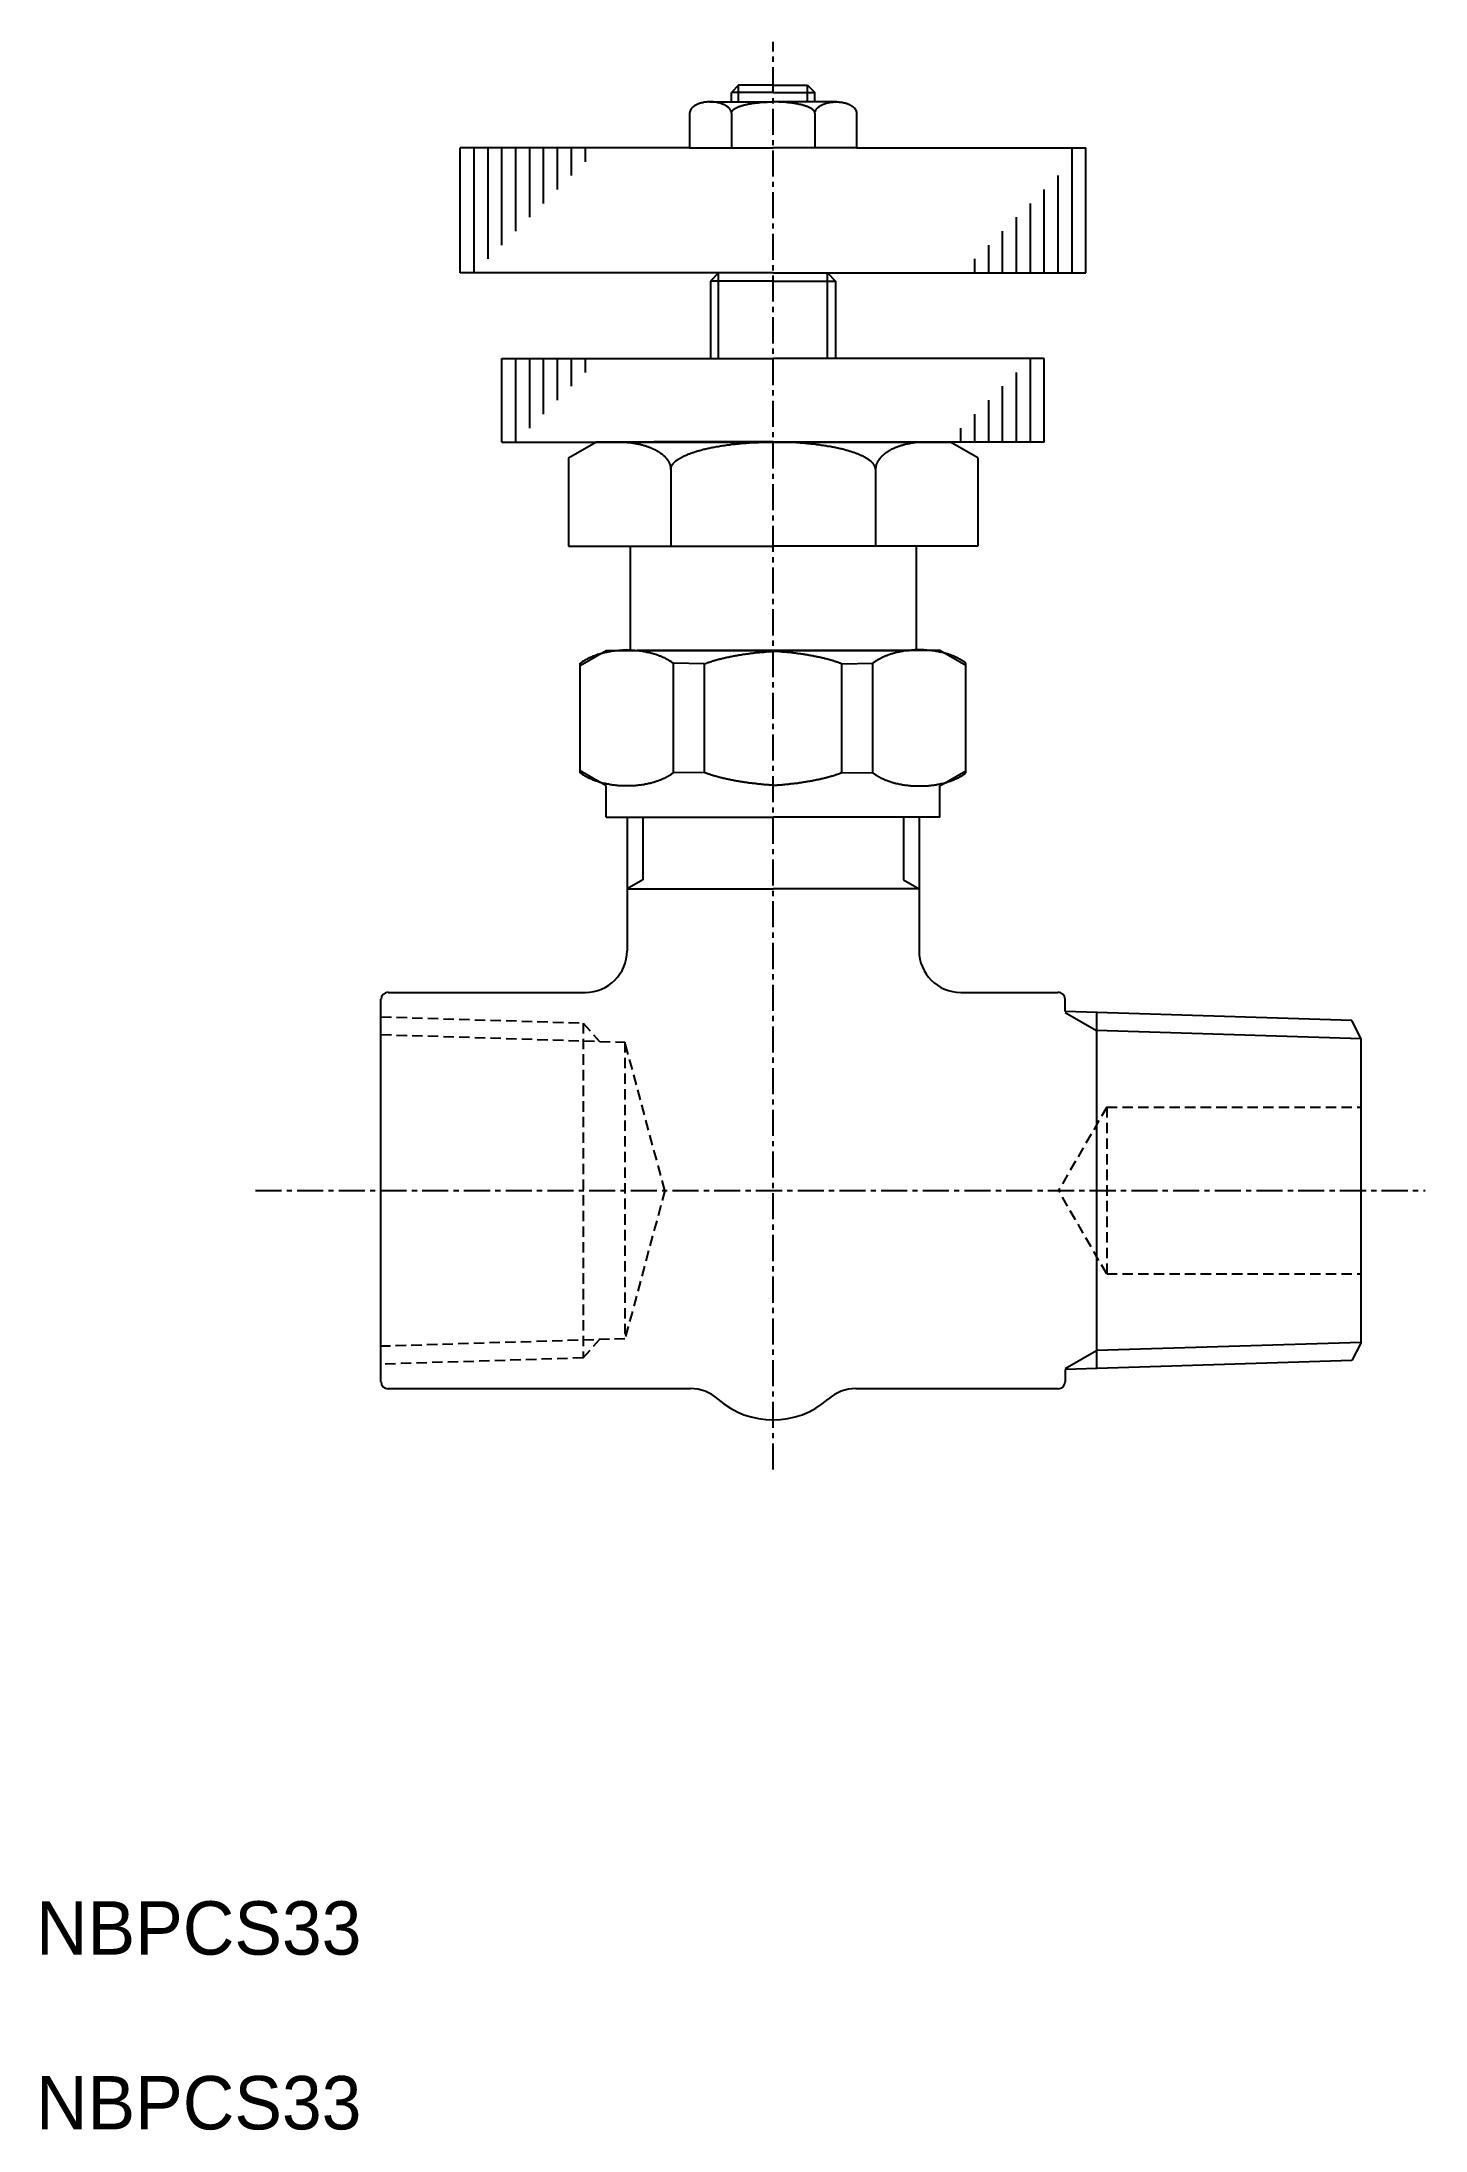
# Model space of a CAD drawing. Extents: x -13 to 53, y 112 to 212.
import ezdxf

# ---------------------------------------------------------------- set-up
doc = ezdxf.new("R2010")
doc.units = 0
doc.linetypes.add('CENTER', pattern=[2, 1.25, -0.25, 0.25, -0.25])
doc.linetypes.add('DASHED', pattern=[0.75, 0.5, -0.25])
doc.layers.get('0').update_dxf_attribs({"linetype": 'CONTINUOUS'})
doc.layers.add('CENTER', color=1, linetype='CENTER')

msp = doc.modelspace()

# ---------------------------------------------------------------- texts
at = {"color": 7, "linetype": 'CONTINUOUS'}
for p in [(-13.62, 120.47), (-13.62, 112.09)]:
    msp.add_text('NBPCS33', height=2.56, dxfattribs=at).set_placement(p)

# ---------------------------------------------------------------- linework, layer by layer
at = {"color": 7, "linetype": 'CONTINUOUS'}
for p, q in [((18.67, 209.31), (21.72, 209.31)), ((18.67, 209.31), (21.72, 209.31)), ((20.07, 210.11), (19.72, 209.76)), ((20.07, 210.11), (19.72, 209.76)), ((19.72, 209.31), (19.72, 209.76)), ((19.72, 209.31), (19.72, 209.76)), ((21.72, 209.76), (19.72, 209.76)), ((21.72, 209.76), (19.72, 209.76)), ((21.72, 210.11), (20.07, 210.11)), ((21.72, 210.11), (20.07, 210.11)), ((21.72, 210.11), (23.37, 210.11)), ((21.72, 210.11), (23.37, 210.11)), ((21.72, 209.76), (23.72, 209.76)), ((21.72, 209.76), (23.72, 209.76)), ((24.78, 209.31), (21.72, 209.31)), ((24.78, 209.31), (21.72, 209.31)), ((23.37, 210.11), (23.72, 209.76)), ((23.37, 210.11), (23.72, 209.76)), ((23.72, 209.31), (23.72, 209.76)), ((23.72, 209.31), (23.72, 209.76)), ((17.72, 208.76), (17.72, 207.11)), ((17.72, 208.76), (17.72, 207.11)), ((19.72, 208.77), (19.72, 208.8)), ((19.72, 208.77), (19.72, 208.8)), ((19.72, 208.77), (19.72, 207.11)), ((19.72, 208.77), (19.72, 207.11)), ((23.72, 208.77), (23.72, 208.8)), ((23.72, 208.77), (23.72, 208.8)), ((23.72, 208.77), (23.72, 207.11)), ((23.72, 208.77), (23.72, 207.11)), ((25.72, 208.76), (25.72, 207.11)), ((25.72, 208.76), (25.72, 207.11)), ((17.72, 207.11), (6.72, 207.11)), ((6.72, 201.11), (6.72, 207.11)), ((17.72, 207.11), (21.72, 207.11)), ((25.72, 207.11), (21.72, 207.11)), ((25.72, 207.11), (36.72, 207.11)), ((36.72, 201.11), (36.72, 207.11)), ((21.72, 201.11), (6.72, 201.11)), ((21.72, 201.11), (6.72, 201.11)), ((19.11, 201.11), (18.72, 200.72)), ((18.72, 200.72), (18.72, 197)), ((21.72, 200.72), (18.72, 200.72)), ((21.72, 201.11), (19.11, 201.11)), ((21.72, 201.11), (24.33, 201.11)), ((21.72, 201.11), (36.72, 201.11)), ((21.72, 201.11), (36.72, 201.11)), ((21.72, 200.72), (24.72, 200.72)), ((24.33, 201.11), (24.72, 200.72)), ((24.72, 200.72), (24.72, 197)), ((8.72, 193), (8.72, 197)), ((8.72, 197), (21.72, 197)), ((34.72, 197), (21.72, 197)), ((34.72, 193), (34.72, 197)), ((8.72, 193), (21.72, 193)), ((11.91, 192.24), (13.22, 193)), ((21.72, 193), (13.22, 193)), ((18.72, 193), (14.6, 193)), ((18.72, 193), (14.6, 193)), ((21.72, 193.01), (16, 193.01)), ((21.72, 193.01), (27.45, 193.01)), ((34.72, 193), (21.72, 193)), ((21.72, 193), (30.22, 193)), ((24.72, 193), (28.85, 193)), ((24.72, 193), (28.85, 193)), ((31.54, 192.24), (30.22, 193)), ((11.91, 192.24), (11.91, 188.01)), ((16.82, 191.68), (16.82, 188)), ((26.63, 191.68), (26.63, 188)), ((31.54, 192.24), (31.54, 188.01)), ((11.91, 188.01), (21.72, 188.01)), ((14.87, 188.01), (14.87, 183.01)), ((18.72, 188.01), (18.72, 188)), ((31.54, 188.01), (21.72, 188.01)), ((24.72, 188.01), (24.72, 188)), ((28.58, 188.01), (28.58, 183.01)), ((12.47, 182.29), (13.72, 183.01)), ((12.47, 177.14), (12.47, 182.39)), ((12.47, 177.24), (12.47, 182.29)), ((13.72, 183.01), (21.72, 183.01)), ((21.72, 183.01), (15.2, 183.01)), ((16.95, 177.14), (16.95, 182.39)), ((18.43, 182.36), (16.95, 182.39)), ((18.43, 177.15), (18.43, 182.36)), ((21.72, 183.01), (28.25, 183.01)), ((29.72, 183.01), (21.72, 183.01)), ((25.02, 182.36), (26.5, 182.39)), ((25.02, 177.15), (25.02, 182.36)), ((26.5, 177.14), (26.5, 182.39)), ((30.97, 182.29), (29.72, 183.01)), ((30.97, 177.14), (30.97, 182.39)), ((30.97, 177.24), (30.97, 182.29)), ((13.72, 176.51), (12.47, 177.24)), ((13.72, 175.01), (13.72, 176.51)), ((18.43, 177.15), (16.95, 177.14)), ((25.02, 177.15), (26.5, 177.14)), ((29.72, 176.51), (30.97, 177.24)), ((29.72, 175.01), (29.72, 176.51)), ((13.72, 175.01), (21.72, 175.01)), ((14.72, 175.01), (14.72, 168.61)), ((29.72, 175.01), (21.72, 175.01)), ((28.72, 175.01), (28.72, 168.61)), ((15.47, 172.01), (14.72, 171.58)), ((14.72, 171.58), (21.72, 171.58)), ((28.72, 171.58), (21.72, 171.58)), ((27.97, 172.01), (28.72, 171.58)), ((2.92, 147.94), (2.92, 166.28)), ((3.26, 166.61), (12.72, 166.61)), ((30.72, 166.61), (35.39, 166.61)), ((35.72, 165.69), (35.72, 166.28)), ((49.47, 165.26), (35.72, 165.69)), ((49.92, 164.39), (49.47, 165.26)), ((49.92, 149.83), (49.92, 164.39)), ((49.92, 149.83), (49.47, 148.96)), ((49.47, 148.96), (35.72, 148.53)), ((35.72, 148.53), (35.72, 147.94)), ((3.26, 147.61), (17.22, 147.61)), ((16.72, 147.61), (17.22, 147.61)), ((16.97, 147.61), (17.76, 147.61)), ((25.69, 147.61), (26.22, 147.61)), ((26.22, 147.61), (35.39, 147.61))]:
    msp.add_line(p, q, dxfattribs=at)
at = {"color": 3, "linetype": 'CONTINUOUS'}
for p, q in [((20.07, 209.31), (20.07, 210.11)), ((20.07, 209.31), (20.07, 210.11)), ((23.37, 209.31), (23.37, 210.11)), ((23.37, 209.31), (23.37, 210.11)), ((7.39, 201.11), (7.39, 207.11)), ((8.06, 201.78), (8.06, 207.11)), ((8.72, 202.44), (8.72, 207.11)), ((9.39, 203.11), (9.39, 207.11)), ((10.06, 203.78), (10.06, 207.11)), ((10.72, 204.44), (10.72, 207.11)), ((10.72, 204.44), (10.72, 207.11)), ((11.39, 205.11), (11.39, 207.11)), ((12.06, 205.78), (12.06, 207.11)), ((12.72, 206.44), (12.72, 207.11)), ((36.06, 201.11), (36.06, 207.11)), ((35.39, 201.11), (35.39, 205.78)), ((34.06, 201.11), (34.06, 204.44)), ((34.72, 201.11), (34.72, 205.11)), ((33.39, 201.11), (33.39, 203.78)), ((32.06, 201.11), (32.06, 202.44)), ((32.72, 201.11), (32.72, 203.11)), ((32.72, 201.11), (32.72, 203.11)), ((31.39, 201.11), (31.39, 201.78)), ((19.11, 197), (19.11, 201.11)), ((24.33, 197), (24.33, 201.11)), ((9.39, 193), (9.39, 197)), ((10.06, 193.67), (10.06, 197)), ((10.72, 194.33), (10.72, 197)), ((11.39, 195), (11.39, 197)), ((12.06, 195.67), (12.06, 197)), ((12.72, 196.33), (12.72, 197)), ((33.39, 193), (33.39, 196.33)), ((34.06, 193), (34.06, 197)), ((32.72, 193), (32.72, 195.67)), ((31.39, 193), (31.39, 194.33)), ((32.06, 193), (32.06, 195)), ((30.72, 193), (30.72, 193.67)), ((15.47, 175.01), (15.47, 172.01)), ((27.97, 175.01), (27.97, 172.01)), ((35.72, 165.65), (37.23, 164.78)), ((49.92, 164.39), (37.23, 164.78)), ((35.72, 148.57), (37.23, 149.44)), ((49.92, 149.83), (37.23, 149.44))]:
    msp.add_line(p, q, dxfattribs=at)
at = {"color": 3, "linetype": 'DASHED'}
for p, q in [((2.92, 165.44), (12.62, 165.14)), ((2.92, 164.59), (14.62, 164.22)), ((12.62, 165.14), (12.62, 149.08)), ((12.62, 165.14), (13.4, 164.26)), ((16.53, 157.11), (14.62, 164.22)), ((14.62, 164.22), (14.62, 150)), ((37.72, 161.11), (35.41, 157.11)), ((37.72, 161.11), (37.72, 153.11)), ((37.72, 161.11), (49.92, 161.11)), ((16.53, 157.11), (14.62, 150)), ((37.72, 153.11), (35.41, 157.11)), ((37.72, 153.11), (49.92, 153.11)), ((14.62, 150), (2.92, 149.64)), ((12.62, 149.08), (13.4, 149.96)), ((12.62, 149.08), (2.92, 148.78))]:
    msp.add_line(p, q, dxfattribs=at)
msp.add_line((37.23, 165.64), (37.23, 148.58))
at = {"color": 7, "linetype": 'CONTINUOUS'}
for points in [[(19.73, 208.79, 0), (19.72, 208.81, 0), (19.72, 208.82, 0), (19.72, 208.83, 0), (19.71, 208.85, 0), (19.71, 208.86, 0), (19.7, 208.87, 0), (19.7, 208.88, 0), (19.69, 208.9, 0), (19.68, 208.91, 0), (19.67, 208.92, 0), (19.67, 208.94, 0), (19.66, 208.95, 0), (19.65, 208.96, 0), (19.64, 208.97, 0), (19.63, 208.99, 0), (19.62, 209, 0), (19.61, 209.01, 0), (19.59, 209.02, 0), (19.58, 209.03, 0), (19.57, 209.04, 0), (19.56, 209.06, 0), (19.54, 209.07, 0), (19.53, 209.08, 0), (19.51, 209.09, 0), (19.5, 209.1, 0), (19.48, 209.11, 0), (19.47, 209.12, 0), (19.45, 209.13, 0), (19.43, 209.14, 0), (19.42, 209.15, 0), (19.4, 209.16, 0), (19.38, 209.17, 0), (19.36, 209.18, 0), (19.34, 209.18, 0), (19.32, 209.19, 0), (19.3, 209.2, 0), (19.28, 209.21, 0), (19.26, 209.22, 0), (19.24, 209.22, 0), (19.22, 209.23, 0), (19.2, 209.24, 0), (19.18, 209.24, 0), (19.16, 209.25, 0), (19.14, 209.26, 0), (19.12, 209.26, 0), (19.09, 209.27, 0), (19.07, 209.27, 0), (19.05, 209.28, 0), (19.03, 209.28, 0), (19, 209.29, 0), (18.98, 209.29, 0), (18.96, 209.29, 0), (18.93, 209.3, 0), (18.91, 209.3, 0), (18.89, 209.3, 0), (18.86, 209.3, 0), (18.84, 209.31, 0), (18.82, 209.31, 0), (18.79, 209.31, 0), (18.77, 209.31, 0), (18.74, 209.31, 0), (18.72, 209.31, 0), (18.7, 209.31, 0), (18.67, 209.31, 0), (18.65, 209.31, 0), (18.62, 209.31, 0), (18.6, 209.31, 0), (18.58, 209.31, 0), (18.55, 209.3, 0), (18.53, 209.3, 0), (18.51, 209.3, 0), (18.48, 209.3, 0), (18.46, 209.29, 0), (18.44, 209.29, 0), (18.41, 209.29, 0), (18.39, 209.28, 0), (18.37, 209.28, 0), (18.35, 209.27, 0), (18.32, 209.27, 0), (18.3, 209.26, 0), (18.28, 209.26, 0), (18.26, 209.25, 0), (18.24, 209.25, 0), (18.22, 209.24, 0), (18.2, 209.23, 0), (18.18, 209.23, 0), (18.16, 209.22, 0), (18.14, 209.21, 0), (18.12, 209.2, 0), (18.1, 209.2, 0), (18.08, 209.19, 0), (18.06, 209.18, 0), (18.05, 209.17, 0), (18.03, 209.16, 0), (18.01, 209.15, 0), (17.99, 209.14, 0), (17.98, 209.13, 0), (17.96, 209.12, 0), (17.95, 209.11, 0), (17.93, 209.1, 0), (17.92, 209.09, 0), (17.9, 209.08, 0), (17.89, 209.07, 0), (17.88, 209.06, 0), (17.87, 209.05, 0), (17.85, 209.04, 0), (17.84, 209.03, 0), (17.83, 209.02, 0), (17.82, 209, 0), (17.81, 208.99, 0), (17.8, 208.98, 0), (17.79, 208.97, 0), (17.78, 208.95, 0), (17.78, 208.94, 0), (17.77, 208.93, 0), (17.76, 208.92, 0), (17.76, 208.9, 0), (17.75, 208.89, 0), (17.74, 208.88, 0), (17.74, 208.87, 0), (17.74, 208.85, 0), (17.73, 208.84, 0), (17.73, 208.83, 0), (17.73, 208.81, 0), (17.73, 208.8, 0), (17.72, 208.79, 0), (17.72, 208.77, 0), (17.72, 208.76, 0)], [(19.73, 208.79, 0), (19.72, 208.81, 0), (19.72, 208.82, 0), (19.72, 208.83, 0), (19.71, 208.85, 0), (19.71, 208.86, 0), (19.7, 208.87, 0), (19.7, 208.88, 0), (19.69, 208.9, 0), (19.68, 208.91, 0), (19.67, 208.92, 0), (19.67, 208.94, 0), (19.66, 208.95, 0), (19.65, 208.96, 0), (19.64, 208.97, 0), (19.63, 208.99, 0), (19.62, 209, 0), (19.61, 209.01, 0), (19.59, 209.02, 0), (19.58, 209.03, 0), (19.57, 209.04, 0), (19.56, 209.06, 0), (19.54, 209.07, 0), (19.53, 209.08, 0), (19.51, 209.09, 0), (19.5, 209.1, 0), (19.48, 209.11, 0), (19.47, 209.12, 0), (19.45, 209.13, 0), (19.43, 209.14, 0), (19.42, 209.15, 0), (19.4, 209.16, 0), (19.38, 209.17, 0), (19.36, 209.18, 0), (19.34, 209.18, 0), (19.32, 209.19, 0), (19.3, 209.2, 0), (19.28, 209.21, 0), (19.26, 209.22, 0), (19.24, 209.22, 0), (19.22, 209.23, 0), (19.2, 209.24, 0), (19.18, 209.24, 0), (19.16, 209.25, 0), (19.14, 209.26, 0), (19.12, 209.26, 0), (19.09, 209.27, 0), (19.07, 209.27, 0), (19.05, 209.28, 0), (19.03, 209.28, 0), (19, 209.29, 0), (18.98, 209.29, 0), (18.96, 209.29, 0), (18.93, 209.3, 0), (18.91, 209.3, 0), (18.89, 209.3, 0), (18.86, 209.3, 0), (18.84, 209.31, 0), (18.82, 209.31, 0), (18.79, 209.31, 0), (18.77, 209.31, 0), (18.74, 209.31, 0), (18.72, 209.31, 0), (18.7, 209.31, 0), (18.67, 209.31, 0), (18.65, 209.31, 0), (18.62, 209.31, 0), (18.6, 209.31, 0), (18.58, 209.31, 0), (18.55, 209.3, 0), (18.53, 209.3, 0), (18.51, 209.3, 0), (18.48, 209.3, 0), (18.46, 209.29, 0), (18.44, 209.29, 0), (18.41, 209.29, 0), (18.39, 209.28, 0), (18.37, 209.28, 0), (18.35, 209.27, 0), (18.32, 209.27, 0), (18.3, 209.26, 0), (18.28, 209.26, 0), (18.26, 209.25, 0), (18.24, 209.25, 0), (18.22, 209.24, 0), (18.2, 209.23, 0), (18.18, 209.23, 0), (18.16, 209.22, 0), (18.14, 209.21, 0), (18.12, 209.2, 0), (18.1, 209.2, 0), (18.08, 209.19, 0), (18.06, 209.18, 0), (18.05, 209.17, 0), (18.03, 209.16, 0), (18.01, 209.15, 0), (17.99, 209.14, 0), (17.98, 209.13, 0), (17.96, 209.12, 0), (17.95, 209.11, 0), (17.93, 209.1, 0), (17.92, 209.09, 0), (17.9, 209.08, 0), (17.89, 209.07, 0), (17.88, 209.06, 0), (17.87, 209.05, 0), (17.85, 209.04, 0), (17.84, 209.03, 0), (17.83, 209.02, 0), (17.82, 209, 0), (17.81, 208.99, 0), (17.8, 208.98, 0), (17.79, 208.97, 0), (17.78, 208.95, 0), (17.78, 208.94, 0), (17.77, 208.93, 0), (17.76, 208.92, 0), (17.76, 208.9, 0), (17.75, 208.89, 0), (17.74, 208.88, 0), (17.74, 208.87, 0), (17.74, 208.85, 0), (17.73, 208.84, 0), (17.73, 208.83, 0), (17.73, 208.81, 0), (17.73, 208.8, 0), (17.72, 208.79, 0), (17.72, 208.77, 0), (17.72, 208.76, 0)], [(19.72, 208.77, 0), (19.72, 208.78, 0), (19.72, 208.79, 0), (19.73, 208.79, 0), (19.73, 208.8, 0), (19.73, 208.81, 0), (19.73, 208.81, 0), (19.73, 208.82, 0), (19.73, 208.83, 0), (19.74, 208.83, 0), (19.74, 208.84, 0), (19.74, 208.85, 0), (19.75, 208.85, 0), (19.75, 208.86, 0), (19.75, 208.86, 0), (19.76, 208.87, 0), (19.76, 208.88, 0), (19.77, 208.88, 0), (19.77, 208.89, 0), (19.78, 208.9, 0), (19.78, 208.9, 0), (19.79, 208.91, 0), (19.8, 208.92, 0), (19.8, 208.92, 0), (19.81, 208.93, 0), (19.82, 208.94, 0), (19.83, 208.94, 0), (19.83, 208.95, 0), (19.84, 208.95, 0), (19.85, 208.96, 0), (19.86, 208.97, 0), (19.87, 208.97, 0), (19.88, 208.98, 0), (19.89, 208.98, 0), (19.9, 208.99, 0), (19.91, 209, 0), (19.92, 209, 0), (19.93, 209.01, 0), (19.94, 209.01, 0), (19.95, 209.02, 0), (19.96, 209.03, 0), (19.97, 209.03, 0), (19.98, 209.04, 0), (20, 209.04, 0), (20.01, 209.05, 0), (20.02, 209.05, 0), (20.03, 209.06, 0), (20.05, 209.07, 0), (20.06, 209.07, 0), (20.08, 209.08, 0), (20.09, 209.08, 0), (20.1, 209.09, 0), (20.12, 209.09, 0), (20.13, 209.1, 0), (20.15, 209.1, 0), (20.16, 209.11, 0), (20.18, 209.11, 0), (20.19, 209.12, 0), (20.21, 209.12, 0), (20.23, 209.13, 0), (20.24, 209.13, 0), (20.26, 209.14, 0), (20.28, 209.14, 0), (20.29, 209.15, 0), (20.31, 209.15, 0), (20.33, 209.16, 0), (20.35, 209.16, 0), (20.36, 209.17, 0), (20.38, 209.17, 0), (20.4, 209.18, 0), (20.42, 209.18, 0), (20.44, 209.18, 0), (20.46, 209.19, 0), (20.47, 209.19, 0), (20.49, 209.2, 0), (20.51, 209.2, 0), (20.53, 209.2, 0), (20.55, 209.21, 0), (20.57, 209.21, 0), (20.59, 209.22, 0), (20.61, 209.22, 0), (20.63, 209.22, 0), (20.65, 209.23, 0), (20.68, 209.23, 0), (20.7, 209.23, 0), (20.72, 209.24, 0), (20.74, 209.24, 0), (20.76, 209.24, 0), (20.78, 209.25, 0), (20.8, 209.25, 0), (20.82, 209.25, 0), (20.85, 209.26, 0), (20.87, 209.26, 0), (20.89, 209.26, 0), (20.91, 209.26, 0), (20.94, 209.27, 0), (20.96, 209.27, 0), (20.98, 209.27, 0), (21, 209.27, 0), (21.03, 209.28, 0), (21.05, 209.28, 0), (21.07, 209.28, 0), (21.1, 209.28, 0), (21.12, 209.29, 0), (21.14, 209.29, 0), (21.17, 209.29, 0), (21.19, 209.29, 0), (21.21, 209.29, 0), (21.24, 209.29, 0), (21.26, 209.3, 0), (21.29, 209.3, 0), (21.31, 209.3, 0), (21.33, 209.3, 0), (21.36, 209.3, 0), (21.38, 209.3, 0), (21.41, 209.3, 0), (21.43, 209.3, 0), (21.46, 209.31, 0), (21.48, 209.31, 0), (21.5, 209.31, 0), (21.53, 209.31, 0), (21.55, 209.31, 0), (21.58, 209.31, 0), (21.6, 209.31, 0), (21.63, 209.31, 0), (21.65, 209.31, 0), (21.68, 209.31, 0), (21.7, 209.31, 0), (21.72, 209.31, 0)], [(19.72, 208.77, 0), (19.72, 208.78, 0), (19.72, 208.79, 0), (19.73, 208.79, 0), (19.73, 208.8, 0), (19.73, 208.81, 0), (19.73, 208.81, 0), (19.73, 208.82, 0), (19.73, 208.83, 0), (19.74, 208.83, 0), (19.74, 208.84, 0), (19.74, 208.85, 0), (19.75, 208.85, 0), (19.75, 208.86, 0), (19.75, 208.86, 0), (19.76, 208.87, 0), (19.76, 208.88, 0), (19.77, 208.88, 0), (19.77, 208.89, 0), (19.78, 208.9, 0), (19.78, 208.9, 0), (19.79, 208.91, 0), (19.8, 208.92, 0), (19.8, 208.92, 0), (19.81, 208.93, 0), (19.82, 208.94, 0), (19.83, 208.94, 0), (19.83, 208.95, 0), (19.84, 208.95, 0), (19.85, 208.96, 0), (19.86, 208.97, 0), (19.87, 208.97, 0), (19.88, 208.98, 0), (19.89, 208.98, 0), (19.9, 208.99, 0), (19.91, 209, 0), (19.92, 209, 0), (19.93, 209.01, 0), (19.94, 209.01, 0), (19.95, 209.02, 0), (19.96, 209.03, 0), (19.97, 209.03, 0), (19.98, 209.04, 0), (20, 209.04, 0), (20.01, 209.05, 0), (20.02, 209.05, 0), (20.03, 209.06, 0), (20.05, 209.07, 0), (20.06, 209.07, 0), (20.08, 209.08, 0), (20.09, 209.08, 0), (20.1, 209.09, 0), (20.12, 209.09, 0), (20.13, 209.1, 0), (20.15, 209.1, 0), (20.16, 209.11, 0), (20.18, 209.11, 0), (20.19, 209.12, 0), (20.21, 209.12, 0), (20.23, 209.13, 0), (20.24, 209.13, 0), (20.26, 209.14, 0), (20.28, 209.14, 0), (20.29, 209.15, 0), (20.31, 209.15, 0), (20.33, 209.16, 0), (20.35, 209.16, 0), (20.36, 209.17, 0), (20.38, 209.17, 0), (20.4, 209.18, 0), (20.42, 209.18, 0), (20.44, 209.18, 0), (20.46, 209.19, 0), (20.47, 209.19, 0), (20.49, 209.2, 0), (20.51, 209.2, 0), (20.53, 209.2, 0), (20.55, 209.21, 0), (20.57, 209.21, 0), (20.59, 209.22, 0), (20.61, 209.22, 0), (20.63, 209.22, 0), (20.65, 209.23, 0), (20.68, 209.23, 0), (20.7, 209.23, 0), (20.72, 209.24, 0), (20.74, 209.24, 0), (20.76, 209.24, 0), (20.78, 209.25, 0), (20.8, 209.25, 0), (20.82, 209.25, 0), (20.85, 209.26, 0), (20.87, 209.26, 0), (20.89, 209.26, 0), (20.91, 209.26, 0), (20.94, 209.27, 0), (20.96, 209.27, 0), (20.98, 209.27, 0), (21, 209.27, 0), (21.03, 209.28, 0), (21.05, 209.28, 0), (21.07, 209.28, 0), (21.1, 209.28, 0), (21.12, 209.29, 0), (21.14, 209.29, 0), (21.17, 209.29, 0), (21.19, 209.29, 0), (21.21, 209.29, 0), (21.24, 209.29, 0), (21.26, 209.3, 0), (21.29, 209.3, 0), (21.31, 209.3, 0), (21.33, 209.3, 0), (21.36, 209.3, 0), (21.38, 209.3, 0), (21.41, 209.3, 0), (21.43, 209.3, 0), (21.46, 209.31, 0), (21.48, 209.31, 0), (21.5, 209.31, 0), (21.53, 209.31, 0), (21.55, 209.31, 0), (21.58, 209.31, 0), (21.6, 209.31, 0), (21.63, 209.31, 0), (21.65, 209.31, 0), (21.68, 209.31, 0), (21.7, 209.31, 0), (21.72, 209.31, 0)], [(23.72, 208.77, 0), (23.72, 208.78, 0), (23.72, 208.79, 0), (23.72, 208.79, 0), (23.72, 208.8, 0), (23.72, 208.81, 0), (23.72, 208.81, 0), (23.72, 208.82, 0), (23.71, 208.83, 0), (23.71, 208.83, 0), (23.71, 208.84, 0), (23.71, 208.85, 0), (23.7, 208.85, 0), (23.7, 208.86, 0), (23.69, 208.86, 0), (23.69, 208.87, 0), (23.69, 208.88, 0), (23.68, 208.88, 0), (23.68, 208.89, 0), (23.67, 208.9, 0), (23.66, 208.9, 0), (23.66, 208.91, 0), (23.65, 208.92, 0), (23.65, 208.92, 0), (23.64, 208.93, 0), (23.63, 208.94, 0), (23.62, 208.94, 0), (23.62, 208.95, 0), (23.61, 208.95, 0), (23.6, 208.96, 0), (23.59, 208.97, 0), (23.58, 208.97, 0), (23.57, 208.98, 0), (23.56, 208.98, 0), (23.55, 208.99, 0), (23.54, 209, 0), (23.53, 209, 0), (23.52, 209.01, 0), (23.51, 209.01, 0), (23.5, 209.02, 0), (23.49, 209.03, 0), (23.48, 209.03, 0), (23.46, 209.04, 0), (23.45, 209.04, 0), (23.44, 209.05, 0), (23.43, 209.05, 0), (23.41, 209.06, 0), (23.4, 209.07, 0), (23.39, 209.07, 0), (23.37, 209.08, 0), (23.36, 209.08, 0), (23.35, 209.09, 0), (23.33, 209.09, 0), (23.32, 209.1, 0), (23.3, 209.1, 0), (23.29, 209.11, 0), (23.27, 209.11, 0), (23.25, 209.12, 0), (23.24, 209.12, 0), (23.22, 209.13, 0), (23.21, 209.13, 0), (23.19, 209.14, 0), (23.17, 209.14, 0), (23.16, 209.15, 0), (23.14, 209.15, 0), (23.12, 209.16, 0), (23.1, 209.16, 0), (23.09, 209.17, 0), (23.07, 209.17, 0), (23.05, 209.18, 0), (23.03, 209.18, 0), (23.01, 209.18, 0), (22.99, 209.19, 0), (22.97, 209.19, 0), (22.95, 209.2, 0), (22.94, 209.2, 0), (22.92, 209.2, 0), (22.9, 209.21, 0), (22.88, 209.21, 0), (22.86, 209.22, 0), (22.84, 209.22, 0), (22.81, 209.22, 0), (22.79, 209.23, 0), (22.77, 209.23, 0), (22.75, 209.23, 0), (22.73, 209.24, 0), (22.71, 209.24, 0), (22.69, 209.24, 0), (22.67, 209.25, 0), (22.65, 209.25, 0), (22.62, 209.25, 0), (22.6, 209.26, 0), (22.58, 209.26, 0), (22.56, 209.26, 0), (22.53, 209.26, 0), (22.51, 209.27, 0), (22.49, 209.27, 0), (22.47, 209.27, 0), (22.44, 209.27, 0), (22.42, 209.28, 0), (22.4, 209.28, 0), (22.37, 209.28, 0), (22.35, 209.28, 0), (22.33, 209.29, 0), (22.3, 209.29, 0), (22.28, 209.29, 0), (22.26, 209.29, 0), (22.23, 209.29, 0), (22.21, 209.29, 0), (22.19, 209.3, 0), (22.16, 209.3, 0), (22.14, 209.3, 0), (22.11, 209.3, 0), (22.09, 209.3, 0), (22.07, 209.3, 0), (22.04, 209.3, 0), (22.02, 209.3, 0), (21.99, 209.31, 0), (21.97, 209.31, 0), (21.94, 209.31, 0), (21.92, 209.31, 0), (21.9, 209.31, 0), (21.87, 209.31, 0), (21.85, 209.31, 0), (21.82, 209.31, 0), (21.8, 209.31, 0), (21.77, 209.31, 0), (21.75, 209.31, 0), (21.72, 209.31, 0)], [(23.72, 208.77, 0), (23.72, 208.78, 0), (23.72, 208.79, 0), (23.72, 208.79, 0), (23.72, 208.8, 0), (23.72, 208.81, 0), (23.72, 208.81, 0), (23.72, 208.82, 0), (23.71, 208.83, 0), (23.71, 208.83, 0), (23.71, 208.84, 0), (23.71, 208.85, 0), (23.7, 208.85, 0), (23.7, 208.86, 0), (23.69, 208.86, 0), (23.69, 208.87, 0), (23.69, 208.88, 0), (23.68, 208.88, 0), (23.68, 208.89, 0), (23.67, 208.9, 0), (23.66, 208.9, 0), (23.66, 208.91, 0), (23.65, 208.92, 0), (23.65, 208.92, 0), (23.64, 208.93, 0), (23.63, 208.94, 0), (23.62, 208.94, 0), (23.62, 208.95, 0), (23.61, 208.95, 0), (23.6, 208.96, 0), (23.59, 208.97, 0), (23.58, 208.97, 0), (23.57, 208.98, 0), (23.56, 208.98, 0), (23.55, 208.99, 0), (23.54, 209, 0), (23.53, 209, 0), (23.52, 209.01, 0), (23.51, 209.01, 0), (23.5, 209.02, 0), (23.49, 209.03, 0), (23.48, 209.03, 0), (23.46, 209.04, 0), (23.45, 209.04, 0), (23.44, 209.05, 0), (23.43, 209.05, 0), (23.41, 209.06, 0), (23.4, 209.07, 0), (23.39, 209.07, 0), (23.37, 209.08, 0), (23.36, 209.08, 0), (23.35, 209.09, 0), (23.33, 209.09, 0), (23.32, 209.1, 0), (23.3, 209.1, 0), (23.29, 209.11, 0), (23.27, 209.11, 0), (23.25, 209.12, 0), (23.24, 209.12, 0), (23.22, 209.13, 0), (23.21, 209.13, 0), (23.19, 209.14, 0), (23.17, 209.14, 0), (23.16, 209.15, 0), (23.14, 209.15, 0), (23.12, 209.16, 0), (23.1, 209.16, 0), (23.09, 209.17, 0), (23.07, 209.17, 0), (23.05, 209.18, 0), (23.03, 209.18, 0), (23.01, 209.18, 0), (22.99, 209.19, 0), (22.97, 209.19, 0), (22.95, 209.2, 0), (22.94, 209.2, 0), (22.92, 209.2, 0), (22.9, 209.21, 0), (22.88, 209.21, 0), (22.86, 209.22, 0), (22.84, 209.22, 0), (22.81, 209.22, 0), (22.79, 209.23, 0), (22.77, 209.23, 0), (22.75, 209.23, 0), (22.73, 209.24, 0), (22.71, 209.24, 0), (22.69, 209.24, 0), (22.67, 209.25, 0), (22.65, 209.25, 0), (22.62, 209.25, 0), (22.6, 209.26, 0), (22.58, 209.26, 0), (22.56, 209.26, 0), (22.53, 209.26, 0), (22.51, 209.27, 0), (22.49, 209.27, 0), (22.47, 209.27, 0), (22.44, 209.27, 0), (22.42, 209.28, 0), (22.4, 209.28, 0), (22.37, 209.28, 0), (22.35, 209.28, 0), (22.33, 209.29, 0), (22.3, 209.29, 0), (22.28, 209.29, 0), (22.26, 209.29, 0), (22.23, 209.29, 0), (22.21, 209.29, 0), (22.19, 209.3, 0), (22.16, 209.3, 0), (22.14, 209.3, 0), (22.11, 209.3, 0), (22.09, 209.3, 0), (22.07, 209.3, 0), (22.04, 209.3, 0), (22.02, 209.3, 0), (21.99, 209.31, 0), (21.97, 209.31, 0), (21.94, 209.31, 0), (21.92, 209.31, 0), (21.9, 209.31, 0), (21.87, 209.31, 0), (21.85, 209.31, 0), (21.82, 209.31, 0), (21.8, 209.31, 0), (21.77, 209.31, 0), (21.75, 209.31, 0), (21.72, 209.31, 0)], [(23.72, 208.79, 0), (23.73, 208.81, 0), (23.73, 208.82, 0), (23.73, 208.83, 0), (23.74, 208.85, 0), (23.74, 208.86, 0), (23.75, 208.87, 0), (23.75, 208.88, 0), (23.76, 208.9, 0), (23.77, 208.91, 0), (23.77, 208.92, 0), (23.78, 208.94, 0), (23.79, 208.95, 0), (23.8, 208.96, 0), (23.81, 208.97, 0), (23.82, 208.99, 0), (23.83, 209, 0), (23.84, 209.01, 0), (23.85, 209.02, 0), (23.87, 209.03, 0), (23.88, 209.04, 0), (23.89, 209.06, 0), (23.91, 209.07, 0), (23.92, 209.08, 0), (23.94, 209.09, 0), (23.95, 209.1, 0), (23.97, 209.11, 0), (23.98, 209.12, 0), (24, 209.13, 0), (24.02, 209.14, 0), (24.03, 209.15, 0), (24.05, 209.16, 0), (24.07, 209.17, 0), (24.09, 209.18, 0), (24.11, 209.18, 0), (24.12, 209.19, 0), (24.14, 209.2, 0), (24.16, 209.21, 0), (24.18, 209.22, 0), (24.2, 209.22, 0), (24.22, 209.23, 0), (24.25, 209.24, 0), (24.27, 209.24, 0), (24.29, 209.25, 0), (24.31, 209.26, 0), (24.33, 209.26, 0), (24.35, 209.27, 0), (24.38, 209.27, 0), (24.4, 209.28, 0), (24.42, 209.28, 0), (24.45, 209.29, 0), (24.47, 209.29, 0), (24.49, 209.29, 0), (24.51, 209.3, 0), (24.54, 209.3, 0), (24.56, 209.3, 0), (24.59, 209.3, 0), (24.61, 209.31, 0), (24.63, 209.31, 0), (24.66, 209.31, 0), (24.68, 209.31, 0), (24.7, 209.31, 0), (24.73, 209.31, 0), (24.75, 209.31, 0), (24.78, 209.31, 0), (24.8, 209.31, 0), (24.82, 209.31, 0), (24.85, 209.31, 0), (24.87, 209.31, 0), (24.9, 209.3, 0), (24.92, 209.3, 0), (24.94, 209.3, 0), (24.97, 209.3, 0), (24.99, 209.29, 0), (25.01, 209.29, 0), (25.03, 209.29, 0), (25.06, 209.28, 0), (25.08, 209.28, 0), (25.1, 209.27, 0), (25.12, 209.27, 0), (25.15, 209.26, 0), (25.17, 209.26, 0), (25.19, 209.25, 0), (25.21, 209.25, 0), (25.23, 209.24, 0), (25.25, 209.23, 0), (25.27, 209.23, 0), (25.29, 209.22, 0), (25.31, 209.21, 0), (25.33, 209.2, 0), (25.35, 209.2, 0), (25.37, 209.19, 0), (25.39, 209.18, 0), (25.4, 209.17, 0), (25.42, 209.16, 0), (25.44, 209.15, 0), (25.45, 209.14, 0), (25.47, 209.13, 0), (25.49, 209.12, 0), (25.5, 209.11, 0), (25.52, 209.1, 0), (25.53, 209.09, 0), (25.54, 209.08, 0), (25.56, 209.07, 0), (25.57, 209.06, 0), (25.58, 209.05, 0), (25.6, 209.04, 0), (25.61, 209.03, 0), (25.62, 209.02, 0), (25.63, 209, 0), (25.64, 208.99, 0), (25.65, 208.98, 0), (25.66, 208.97, 0), (25.66, 208.95, 0), (25.67, 208.94, 0), (25.68, 208.93, 0), (25.69, 208.92, 0), (25.69, 208.9, 0), (25.7, 208.89, 0), (25.7, 208.88, 0), (25.71, 208.87, 0), (25.71, 208.85, 0), (25.72, 208.84, 0), (25.72, 208.83, 0), (25.72, 208.81, 0), (25.72, 208.8, 0), (25.72, 208.79, 0), (25.72, 208.77, 0), (25.72, 208.76, 0)], [(23.72, 208.79, 0), (23.73, 208.81, 0), (23.73, 208.82, 0), (23.73, 208.83, 0), (23.74, 208.85, 0), (23.74, 208.86, 0), (23.75, 208.87, 0), (23.75, 208.88, 0), (23.76, 208.9, 0), (23.77, 208.91, 0), (23.77, 208.92, 0), (23.78, 208.94, 0), (23.79, 208.95, 0), (23.8, 208.96, 0), (23.81, 208.97, 0), (23.82, 208.99, 0), (23.83, 209, 0), (23.84, 209.01, 0), (23.85, 209.02, 0), (23.87, 209.03, 0), (23.88, 209.04, 0), (23.89, 209.06, 0), (23.91, 209.07, 0), (23.92, 209.08, 0), (23.94, 209.09, 0), (23.95, 209.1, 0), (23.97, 209.11, 0), (23.98, 209.12, 0), (24, 209.13, 0), (24.02, 209.14, 0), (24.03, 209.15, 0), (24.05, 209.16, 0), (24.07, 209.17, 0), (24.09, 209.18, 0), (24.11, 209.18, 0), (24.12, 209.19, 0), (24.14, 209.2, 0), (24.16, 209.21, 0), (24.18, 209.22, 0), (24.2, 209.22, 0), (24.22, 209.23, 0), (24.25, 209.24, 0), (24.27, 209.24, 0), (24.29, 209.25, 0), (24.31, 209.26, 0), (24.33, 209.26, 0), (24.35, 209.27, 0), (24.38, 209.27, 0), (24.4, 209.28, 0), (24.42, 209.28, 0), (24.45, 209.29, 0), (24.47, 209.29, 0), (24.49, 209.29, 0), (24.51, 209.3, 0), (24.54, 209.3, 0), (24.56, 209.3, 0), (24.59, 209.3, 0), (24.61, 209.31, 0), (24.63, 209.31, 0), (24.66, 209.31, 0), (24.68, 209.31, 0), (24.7, 209.31, 0), (24.73, 209.31, 0), (24.75, 209.31, 0), (24.78, 209.31, 0), (24.8, 209.31, 0), (24.82, 209.31, 0), (24.85, 209.31, 0), (24.87, 209.31, 0), (24.9, 209.3, 0), (24.92, 209.3, 0), (24.94, 209.3, 0), (24.97, 209.3, 0), (24.99, 209.29, 0), (25.01, 209.29, 0), (25.03, 209.29, 0), (25.06, 209.28, 0), (25.08, 209.28, 0), (25.1, 209.27, 0), (25.12, 209.27, 0), (25.15, 209.26, 0), (25.17, 209.26, 0), (25.19, 209.25, 0), (25.21, 209.25, 0), (25.23, 209.24, 0), (25.25, 209.23, 0), (25.27, 209.23, 0), (25.29, 209.22, 0), (25.31, 209.21, 0), (25.33, 209.2, 0), (25.35, 209.2, 0), (25.37, 209.19, 0), (25.39, 209.18, 0), (25.4, 209.17, 0), (25.42, 209.16, 0), (25.44, 209.15, 0), (25.45, 209.14, 0), (25.47, 209.13, 0), (25.49, 209.12, 0), (25.5, 209.11, 0), (25.52, 209.1, 0), (25.53, 209.09, 0), (25.54, 209.08, 0), (25.56, 209.07, 0), (25.57, 209.06, 0), (25.58, 209.05, 0), (25.6, 209.04, 0), (25.61, 209.03, 0), (25.62, 209.02, 0), (25.63, 209, 0), (25.64, 208.99, 0), (25.65, 208.98, 0), (25.66, 208.97, 0), (25.66, 208.95, 0), (25.67, 208.94, 0), (25.68, 208.93, 0), (25.69, 208.92, 0), (25.69, 208.9, 0), (25.7, 208.89, 0), (25.7, 208.88, 0), (25.71, 208.87, 0), (25.71, 208.85, 0), (25.72, 208.84, 0), (25.72, 208.83, 0), (25.72, 208.81, 0), (25.72, 208.8, 0), (25.72, 208.79, 0), (25.72, 208.77, 0), (25.72, 208.76, 0)], [(14.36, 193, 0), (14.39, 193, 0), (14.42, 193, 0), (14.45, 193, 0), (14.48, 193, 0), (14.51, 193, 0), (14.54, 193, 0), (14.57, 192.99, 0), (14.6, 192.99, 0), (14.63, 192.99, 0), (14.66, 192.99, 0), (14.69, 192.99, 0), (14.72, 192.98, 0), (14.75, 192.98, 0), (14.78, 192.98, 0), (14.81, 192.98, 0), (14.84, 192.97, 0), (14.87, 192.97, 0), (14.9, 192.97, 0), (14.93, 192.96, 0), (14.96, 192.96, 0), (14.99, 192.96, 0), (15.02, 192.95, 0), (15.05, 192.95, 0), (15.08, 192.94, 0), (15.1, 192.94, 0), (15.13, 192.93, 0), (15.16, 192.93, 0), (15.19, 192.92, 0), (15.22, 192.92, 0), (15.25, 192.91, 0), (15.27, 192.9, 0), (15.3, 192.9, 0), (15.33, 192.89, 0), (15.36, 192.89, 0), (15.38, 192.88, 0), (15.41, 192.87, 0), (15.44, 192.87, 0), (15.47, 192.86, 0), (15.49, 192.85, 0), (15.52, 192.84, 0), (15.55, 192.84, 0), (15.57, 192.83, 0), (15.6, 192.82, 0), (15.62, 192.81, 0), (15.65, 192.8, 0), (15.68, 192.79, 0), (15.7, 192.79, 0), (15.73, 192.78, 0), (15.75, 192.77, 0), (15.78, 192.76, 0), (15.8, 192.75, 0), (15.82, 192.74, 0), (15.85, 192.73, 0), (15.87, 192.72, 0), (15.9, 192.71, 0), (15.92, 192.7, 0), (15.94, 192.69, 0), (15.97, 192.68, 0), (15.99, 192.67, 0), (16.01, 192.66, 0), (16.03, 192.65, 0), (16.05, 192.64, 0), (16.08, 192.62, 0), (16.1, 192.61, 0), (16.12, 192.6, 0), (16.14, 192.59, 0), (16.16, 192.58, 0), (16.18, 192.57, 0), (16.2, 192.55, 0), (16.22, 192.54, 0), (16.24, 192.53, 0), (16.26, 192.52, 0), (16.28, 192.5, 0), (16.3, 192.49, 0), (16.32, 192.48, 0), (16.33, 192.47, 0), (16.35, 192.45, 0), (16.37, 192.44, 0), (16.39, 192.43, 0), (16.4, 192.41, 0), (16.42, 192.4, 0), (16.44, 192.39, 0), (16.45, 192.37, 0), (16.47, 192.36, 0), (16.48, 192.34, 0), (16.5, 192.33, 0), (16.51, 192.32, 0), (16.53, 192.3, 0), (16.54, 192.29, 0), (16.55, 192.27, 0), (16.57, 192.26, 0), (16.58, 192.24, 0), (16.59, 192.23, 0), (16.61, 192.21, 0), (16.62, 192.2, 0), (16.63, 192.18, 0), (16.64, 192.17, 0), (16.65, 192.15, 0), (16.66, 192.14, 0), (16.67, 192.12, 0), (16.68, 192.11, 0), (16.69, 192.09, 0), (16.7, 192.08, 0), (16.71, 192.06, 0), (16.72, 192.05, 0), (16.73, 192.03, 0), (16.74, 192.02, 0), (16.74, 192, 0), (16.75, 191.98, 0), (16.76, 191.97, 0), (16.76, 191.95, 0), (16.77, 191.94, 0), (16.78, 191.92, 0), (16.78, 191.9, 0), (16.79, 191.89, 0), (16.79, 191.87, 0), (16.79, 191.86, 0), (16.8, 191.84, 0), (16.8, 191.82, 0), (16.8, 191.81, 0), (16.81, 191.79, 0), (16.81, 191.78, 0), (16.81, 191.76, 0), (16.81, 191.74, 0), (16.82, 191.73, 0), (16.82, 191.71, 0), (16.82, 191.7, 0), (16.82, 191.68, 0)], [(16.82, 191.68, 0), (16.82, 191.7, 0), (16.82, 191.71, 0), (16.82, 191.73, 0), (16.82, 191.74, 0), (16.83, 191.76, 0), (16.83, 191.78, 0), (16.83, 191.79, 0), (16.84, 191.81, 0), (16.85, 191.82, 0), (16.85, 191.84, 0), (16.86, 191.86, 0), (16.87, 191.87, 0), (16.88, 191.89, 0), (16.89, 191.9, 0), (16.9, 191.92, 0), (16.91, 191.94, 0), (16.92, 191.95, 0), (16.94, 191.97, 0), (16.95, 191.98, 0), (16.96, 192, 0), (16.98, 192.02, 0), (16.99, 192.03, 0), (17.01, 192.05, 0), (17.03, 192.06, 0), (17.05, 192.08, 0), (17.06, 192.09, 0), (17.08, 192.11, 0), (17.1, 192.12, 0), (17.12, 192.14, 0), (17.15, 192.15, 0), (17.17, 192.17, 0), (17.19, 192.18, 0), (17.21, 192.2, 0), (17.24, 192.21, 0), (17.26, 192.23, 0), (17.29, 192.24, 0), (17.31, 192.26, 0), (17.34, 192.27, 0), (17.37, 192.29, 0), (17.4, 192.3, 0), (17.42, 192.32, 0), (17.45, 192.33, 0), (17.48, 192.34, 0), (17.51, 192.36, 0), (17.55, 192.37, 0), (17.58, 192.39, 0), (17.61, 192.4, 0), (17.64, 192.41, 0), (17.68, 192.43, 0), (17.71, 192.44, 0), (17.75, 192.45, 0), (17.78, 192.47, 0), (17.82, 192.48, 0), (17.86, 192.49, 0), (17.89, 192.5, 0), (17.93, 192.52, 0), (17.97, 192.53, 0), (18.01, 192.54, 0), (18.05, 192.55, 0), (18.09, 192.57, 0), (18.13, 192.58, 0), (18.17, 192.59, 0), (18.21, 192.6, 0), (18.25, 192.61, 0), (18.3, 192.62, 0), (18.34, 192.64, 0), (18.38, 192.65, 0), (18.43, 192.66, 0), (18.47, 192.67, 0), (18.52, 192.68, 0), (18.56, 192.69, 0), (18.61, 192.7, 0), (18.66, 192.71, 0), (18.7, 192.72, 0), (18.75, 192.73, 0), (18.8, 192.74, 0), (18.85, 192.75, 0), (18.9, 192.76, 0), (18.95, 192.77, 0), (19, 192.78, 0), (19.05, 192.79, 0), (19.1, 192.79, 0), (19.15, 192.8, 0), (19.2, 192.81, 0), (19.25, 192.82, 0), (19.31, 192.83, 0), (19.36, 192.84, 0), (19.41, 192.84, 0), (19.46, 192.85, 0), (19.52, 192.86, 0), (19.57, 192.87, 0), (19.63, 192.87, 0), (19.68, 192.88, 0), (19.74, 192.89, 0), (19.79, 192.89, 0), (19.85, 192.9, 0), (19.9, 192.9, 0), (19.96, 192.91, 0), (20.01, 192.92, 0), (20.07, 192.92, 0), (20.13, 192.93, 0), (20.18, 192.93, 0), (20.24, 192.94, 0), (20.3, 192.94, 0), (20.36, 192.95, 0), (20.42, 192.95, 0), (20.47, 192.96, 0), (20.53, 192.96, 0), (20.59, 192.96, 0), (20.65, 192.97, 0), (20.71, 192.97, 0), (20.77, 192.97, 0), (20.83, 192.98, 0), (20.89, 192.98, 0), (20.94, 192.98, 0), (21, 192.98, 0), (21.06, 192.99, 0), (21.12, 192.99, 0), (21.18, 192.99, 0), (21.24, 192.99, 0), (21.3, 192.99, 0), (21.36, 193, 0), (21.42, 193, 0), (21.48, 193, 0), (21.54, 193, 0), (21.6, 193, 0), (21.66, 193, 0), (21.72, 193, 0)], [(26.63, 191.68, 0), (26.63, 191.7, 0), (26.63, 191.71, 0), (26.63, 191.73, 0), (26.63, 191.74, 0), (26.62, 191.76, 0), (26.62, 191.78, 0), (26.61, 191.79, 0), (26.61, 191.81, 0), (26.6, 191.82, 0), (26.59, 191.84, 0), (26.59, 191.86, 0), (26.58, 191.87, 0), (26.57, 191.89, 0), (26.56, 191.9, 0), (26.55, 191.92, 0), (26.54, 191.94, 0), (26.53, 191.95, 0), (26.51, 191.97, 0), (26.5, 191.98, 0), (26.48, 192, 0), (26.47, 192.02, 0), (26.45, 192.03, 0), (26.44, 192.05, 0), (26.42, 192.06, 0), (26.4, 192.08, 0), (26.38, 192.09, 0), (26.36, 192.11, 0), (26.34, 192.12, 0), (26.32, 192.14, 0), (26.3, 192.15, 0), (26.28, 192.17, 0), (26.26, 192.18, 0), (26.23, 192.2, 0), (26.21, 192.21, 0), (26.19, 192.23, 0), (26.16, 192.24, 0), (26.13, 192.26, 0), (26.11, 192.27, 0), (26.08, 192.29, 0), (26.05, 192.3, 0), (26.02, 192.32, 0), (25.99, 192.33, 0), (25.96, 192.34, 0), (25.93, 192.36, 0), (25.9, 192.37, 0), (25.87, 192.39, 0), (25.84, 192.4, 0), (25.8, 192.41, 0), (25.77, 192.43, 0), (25.74, 192.44, 0), (25.7, 192.45, 0), (25.67, 192.47, 0), (25.63, 192.48, 0), (25.59, 192.49, 0), (25.56, 192.5, 0), (25.52, 192.52, 0), (25.48, 192.53, 0), (25.44, 192.54, 0), (25.4, 192.55, 0), (25.36, 192.57, 0), (25.32, 192.58, 0), (25.28, 192.59, 0), (25.24, 192.6, 0), (25.19, 192.61, 0), (25.15, 192.62, 0), (25.11, 192.64, 0), (25.06, 192.65, 0), (25.02, 192.66, 0), (24.98, 192.67, 0), (24.93, 192.68, 0), (24.88, 192.69, 0), (24.84, 192.7, 0), (24.79, 192.71, 0), (24.74, 192.72, 0), (24.7, 192.73, 0), (24.65, 192.74, 0), (24.6, 192.75, 0), (24.55, 192.76, 0), (24.5, 192.77, 0), (24.45, 192.78, 0), (24.4, 192.79, 0), (24.35, 192.79, 0), (24.3, 192.8, 0), (24.25, 192.81, 0), (24.2, 192.82, 0), (24.14, 192.83, 0), (24.09, 192.84, 0), (24.04, 192.84, 0), (23.98, 192.85, 0), (23.93, 192.86, 0), (23.88, 192.87, 0), (23.82, 192.87, 0), (23.77, 192.88, 0), (23.71, 192.89, 0), (23.66, 192.89, 0), (23.6, 192.9, 0), (23.55, 192.9, 0), (23.49, 192.91, 0), (23.43, 192.92, 0), (23.38, 192.92, 0), (23.32, 192.93, 0), (23.26, 192.93, 0), (23.21, 192.94, 0), (23.15, 192.94, 0), (23.09, 192.95, 0), (23.03, 192.95, 0), (22.97, 192.96, 0), (22.92, 192.96, 0), (22.86, 192.96, 0), (22.8, 192.97, 0), (22.74, 192.97, 0), (22.68, 192.97, 0), (22.62, 192.98, 0), (22.56, 192.98, 0), (22.5, 192.98, 0), (22.44, 192.98, 0), (22.38, 192.99, 0), (22.32, 192.99, 0), (22.27, 192.99, 0), (22.21, 192.99, 0), (22.15, 192.99, 0), (22.09, 193, 0), (22.03, 193, 0), (21.97, 193, 0), (21.9, 193, 0), (21.84, 193, 0), (21.78, 193, 0), (21.72, 193, 0)], [(29.09, 193, 0), (29.06, 193, 0), (29.03, 193, 0), (29, 193, 0), (28.97, 193, 0), (28.93, 193, 0), (28.9, 193, 0), (28.87, 192.99, 0), (28.84, 192.99, 0), (28.81, 192.99, 0), (28.79, 192.99, 0), (28.76, 192.99, 0), (28.73, 192.98, 0), (28.7, 192.98, 0), (28.67, 192.98, 0), (28.64, 192.98, 0), (28.61, 192.97, 0), (28.58, 192.97, 0), (28.55, 192.97, 0), (28.52, 192.96, 0), (28.49, 192.96, 0), (28.46, 192.96, 0), (28.43, 192.95, 0), (28.4, 192.95, 0), (28.37, 192.94, 0), (28.34, 192.94, 0), (28.32, 192.93, 0), (28.29, 192.93, 0), (28.26, 192.92, 0), (28.23, 192.92, 0), (28.2, 192.91, 0), (28.17, 192.9, 0), (28.15, 192.9, 0), (28.12, 192.89, 0), (28.09, 192.89, 0), (28.06, 192.88, 0), (28.04, 192.87, 0), (28.01, 192.87, 0), (27.98, 192.86, 0), (27.96, 192.85, 0), (27.93, 192.84, 0), (27.9, 192.84, 0), (27.88, 192.83, 0), (27.85, 192.82, 0), (27.82, 192.81, 0), (27.8, 192.8, 0), (27.77, 192.79, 0), (27.75, 192.79, 0), (27.72, 192.78, 0), (27.7, 192.77, 0), (27.67, 192.76, 0), (27.65, 192.75, 0), (27.62, 192.74, 0), (27.6, 192.73, 0), (27.58, 192.72, 0), (27.55, 192.71, 0), (27.53, 192.7, 0), (27.51, 192.69, 0), (27.48, 192.68, 0), (27.46, 192.67, 0), (27.44, 192.66, 0), (27.42, 192.65, 0), (27.39, 192.64, 0), (27.37, 192.62, 0), (27.35, 192.61, 0), (27.33, 192.6, 0), (27.31, 192.59, 0), (27.29, 192.58, 0), (27.27, 192.57, 0), (27.25, 192.55, 0), (27.23, 192.54, 0), (27.21, 192.53, 0), (27.19, 192.52, 0), (27.17, 192.5, 0), (27.15, 192.49, 0), (27.13, 192.48, 0), (27.11, 192.47, 0), (27.1, 192.45, 0), (27.08, 192.44, 0), (27.06, 192.43, 0), (27.05, 192.41, 0), (27.03, 192.4, 0), (27.01, 192.39, 0), (27, 192.37, 0), (26.98, 192.36, 0), (26.97, 192.34, 0), (26.95, 192.33, 0), (26.94, 192.32, 0), (26.92, 192.3, 0), (26.91, 192.29, 0), (26.89, 192.27, 0), (26.88, 192.26, 0), (26.87, 192.24, 0), (26.85, 192.23, 0), (26.84, 192.21, 0), (26.83, 192.2, 0), (26.82, 192.18, 0), (26.81, 192.17, 0), (26.8, 192.15, 0), (26.79, 192.14, 0), (26.78, 192.12, 0), (26.77, 192.11, 0), (26.76, 192.09, 0), (26.75, 192.08, 0), (26.74, 192.06, 0), (26.73, 192.05, 0), (26.72, 192.03, 0), (26.71, 192.02, 0), (26.71, 192, 0), (26.7, 191.98, 0), (26.69, 191.97, 0), (26.68, 191.95, 0), (26.68, 191.94, 0), (26.67, 191.92, 0), (26.67, 191.9, 0), (26.66, 191.89, 0), (26.66, 191.87, 0), (26.65, 191.86, 0), (26.65, 191.84, 0), (26.65, 191.82, 0), (26.64, 191.81, 0), (26.64, 191.79, 0), (26.64, 191.78, 0), (26.64, 191.76, 0), (26.63, 191.74, 0), (26.63, 191.73, 0), (26.63, 191.71, 0), (26.63, 191.7, 0), (26.63, 191.68, 0)], [(12.47, 182.39, 0), (12.5, 182.41, 0), (12.52, 182.42, 0), (12.55, 182.44, 0), (12.57, 182.46, 0), (12.6, 182.48, 0), (12.62, 182.5, 0), (12.65, 182.51, 0), (12.68, 182.53, 0), (12.71, 182.55, 0), (12.73, 182.56, 0), (12.76, 182.58, 0), (12.79, 182.59, 0), (12.82, 182.61, 0), (12.85, 182.63, 0), (12.88, 182.64, 0), (12.91, 182.66, 0), (12.94, 182.67, 0), (12.97, 182.69, 0), (13.01, 182.7, 0), (13.04, 182.71, 0), (13.07, 182.73, 0), (13.1, 182.74, 0), (13.14, 182.75, 0), (13.17, 182.77, 0), (13.21, 182.78, 0), (13.24, 182.79, 0), (13.27, 182.8, 0), (13.31, 182.82, 0), (13.34, 182.83, 0), (13.38, 182.84, 0), (13.42, 182.85, 0), (13.45, 182.86, 0), (13.49, 182.87, 0), (13.53, 182.88, 0), (13.56, 182.89, 0), (13.6, 182.9, 0), (13.64, 182.91, 0), (13.67, 182.92, 0), (13.71, 182.93, 0), (13.75, 182.93, 0), (13.79, 182.94, 0), (13.83, 182.95, 0), (13.87, 182.96, 0), (13.91, 182.96, 0), (13.94, 182.97, 0), (13.98, 182.98, 0), (14.02, 182.98, 0), (14.06, 182.99, 0), (14.1, 182.99, 0), (14.14, 183, 0), (14.18, 183, 0), (14.22, 183.01, 0), (14.26, 183.01, 0), (14.3, 183.01, 0), (14.34, 183.02, 0), (14.38, 183.02, 0), (14.42, 183.02, 0), (14.47, 183.02, 0), (14.51, 183.03, 0), (14.55, 183.03, 0), (14.59, 183.03, 0), (14.63, 183.03, 0), (14.67, 183.03, 0), (14.71, 183.03, 0), (14.75, 183.03, 0), (14.79, 183.03, 0), (14.83, 183.03, 0), (14.87, 183.03, 0), (14.91, 183.03, 0), (14.96, 183.02, 0), (15, 183.02, 0), (15.04, 183.02, 0), (15.08, 183.02, 0), (15.12, 183.01, 0), (15.16, 183.01, 0), (15.2, 183.01, 0), (15.24, 183, 0), (15.28, 183, 0), (15.32, 182.99, 0), (15.36, 182.99, 0), (15.4, 182.98, 0), (15.44, 182.98, 0), (15.48, 182.97, 0), (15.52, 182.96, 0), (15.55, 182.96, 0), (15.59, 182.95, 0), (15.63, 182.94, 0), (15.67, 182.93, 0), (15.71, 182.93, 0), (15.75, 182.92, 0), (15.78, 182.91, 0), (15.82, 182.9, 0), (15.86, 182.89, 0), (15.9, 182.88, 0), (15.93, 182.87, 0), (15.97, 182.86, 0), (16, 182.85, 0), (16.04, 182.84, 0), (16.08, 182.83, 0), (16.11, 182.82, 0), (16.15, 182.8, 0), (16.18, 182.79, 0), (16.22, 182.78, 0), (16.25, 182.77, 0), (16.28, 182.75, 0), (16.32, 182.74, 0), (16.35, 182.73, 0), (16.38, 182.71, 0), (16.41, 182.7, 0), (16.45, 182.69, 0), (16.48, 182.67, 0), (16.51, 182.66, 0), (16.54, 182.64, 0), (16.57, 182.63, 0), (16.6, 182.61, 0), (16.63, 182.59, 0), (16.66, 182.58, 0), (16.69, 182.56, 0), (16.71, 182.55, 0), (16.74, 182.53, 0), (16.77, 182.51, 0), (16.8, 182.5, 0), (16.82, 182.48, 0), (16.85, 182.46, 0), (16.87, 182.44, 0), (16.9, 182.42, 0), (16.92, 182.41, 0), (16.95, 182.39, 0)], [(18.43, 182.36, 0), (18.45, 182.37, 0), (18.47, 182.37, 0), (18.48, 182.38, 0), (18.5, 182.39, 0), (18.52, 182.4, 0), (18.54, 182.4, 0), (18.56, 182.41, 0), (18.58, 182.42, 0), (18.6, 182.42, 0), (18.62, 182.43, 0), (18.64, 182.44, 0), (18.66, 182.44, 0), (18.68, 182.45, 0), (18.7, 182.46, 0), (18.72, 182.46, 0), (18.74, 182.47, 0), (18.76, 182.48, 0), (18.78, 182.48, 0), (18.8, 182.49, 0), (18.82, 182.5, 0), (18.84, 182.5, 0), (18.86, 182.51, 0), (18.88, 182.52, 0), (18.91, 182.52, 0), (18.93, 182.53, 0), (18.95, 182.54, 0), (18.97, 182.54, 0), (18.99, 182.55, 0), (19.02, 182.55, 0), (19.04, 182.56, 0), (19.06, 182.57, 0), (19.08, 182.57, 0), (19.11, 182.58, 0), (19.13, 182.58, 0), (19.15, 182.59, 0), (19.17, 182.6, 0), (19.2, 182.6, 0), (19.22, 182.61, 0), (19.24, 182.61, 0), (19.27, 182.62, 0), (19.29, 182.63, 0), (19.32, 182.63, 0), (19.34, 182.64, 0), (19.36, 182.64, 0), (19.39, 182.65, 0), (19.41, 182.65, 0), (19.44, 182.66, 0), (19.46, 182.67, 0), (19.49, 182.67, 0), (19.51, 182.68, 0), (19.53, 182.68, 0), (19.56, 182.69, 0), (19.58, 182.69, 0), (19.61, 182.7, 0), (19.64, 182.7, 0), (19.66, 182.71, 0), (19.69, 182.71, 0), (19.71, 182.72, 0), (19.74, 182.72, 0), (19.76, 182.73, 0), (19.79, 182.73, 0), (19.82, 182.74, 0), (19.84, 182.74, 0), (19.87, 182.75, 0), (19.89, 182.75, 0), (19.92, 182.76, 0), (19.95, 182.76, 0), (19.97, 182.77, 0), (20, 182.77, 0), (20.03, 182.78, 0), (20.05, 182.78, 0), (20.08, 182.79, 0), (20.11, 182.79, 0), (20.14, 182.79, 0), (20.16, 182.8, 0), (20.19, 182.8, 0), (20.22, 182.81, 0), (20.25, 182.81, 0), (20.27, 182.82, 0), (20.3, 182.82, 0), (20.33, 182.82, 0), (20.36, 182.83, 0), (20.39, 182.83, 0), (20.41, 182.84, 0), (20.44, 182.84, 0), (20.47, 182.85, 0), (20.5, 182.85, 0), (20.53, 182.85, 0), (20.56, 182.86, 0), (20.59, 182.86, 0), (20.61, 182.86, 0), (20.64, 182.87, 0), (20.67, 182.87, 0), (20.7, 182.87, 0), (20.73, 182.88, 0), (20.76, 182.88, 0), (20.79, 182.89, 0), (20.82, 182.89, 0), (20.85, 182.89, 0), (20.88, 182.9, 0), (20.91, 182.9, 0), (20.94, 182.9, 0), (20.96, 182.9, 0), (20.99, 182.91, 0), (21.02, 182.91, 0), (21.05, 182.91, 0), (21.08, 182.92, 0), (21.11, 182.92, 0), (21.14, 182.92, 0), (21.17, 182.93, 0), (21.2, 182.93, 0), (21.23, 182.93, 0), (21.26, 182.93, 0), (21.29, 182.94, 0), (21.33, 182.94, 0), (21.36, 182.94, 0), (21.39, 182.94, 0), (21.42, 182.95, 0), (21.45, 182.95, 0), (21.48, 182.95, 0), (21.51, 182.95, 0), (21.54, 182.96, 0), (21.57, 182.96, 0), (21.6, 182.96, 0), (21.63, 182.96, 0), (21.66, 182.96, 0), (21.69, 182.97, 0), (21.72, 182.97, 0)], [(25.02, 182.36, 0), (25, 182.37, 0), (24.98, 182.37, 0), (24.96, 182.38, 0), (24.95, 182.39, 0), (24.93, 182.4, 0), (24.91, 182.4, 0), (24.89, 182.41, 0), (24.87, 182.42, 0), (24.85, 182.42, 0), (24.83, 182.43, 0), (24.81, 182.44, 0), (24.79, 182.44, 0), (24.77, 182.45, 0), (24.75, 182.46, 0), (24.73, 182.46, 0), (24.71, 182.47, 0), (24.69, 182.48, 0), (24.67, 182.48, 0), (24.65, 182.49, 0), (24.63, 182.5, 0), (24.61, 182.5, 0), (24.59, 182.51, 0), (24.56, 182.52, 0), (24.54, 182.52, 0), (24.52, 182.53, 0), (24.5, 182.54, 0), (24.48, 182.54, 0), (24.46, 182.55, 0), (24.43, 182.55, 0), (24.41, 182.56, 0), (24.39, 182.57, 0), (24.37, 182.57, 0), (24.34, 182.58, 0), (24.32, 182.58, 0), (24.3, 182.59, 0), (24.27, 182.6, 0), (24.25, 182.6, 0), (24.23, 182.61, 0), (24.2, 182.61, 0), (24.18, 182.62, 0), (24.16, 182.63, 0), (24.13, 182.63, 0), (24.11, 182.64, 0), (24.09, 182.64, 0), (24.06, 182.65, 0), (24.04, 182.65, 0), (24.01, 182.66, 0), (23.99, 182.67, 0), (23.96, 182.67, 0), (23.94, 182.68, 0), (23.91, 182.68, 0), (23.89, 182.69, 0), (23.86, 182.69, 0), (23.84, 182.7, 0), (23.81, 182.7, 0), (23.79, 182.71, 0), (23.76, 182.71, 0), (23.74, 182.72, 0), (23.71, 182.72, 0), (23.68, 182.73, 0), (23.66, 182.73, 0), (23.63, 182.74, 0), (23.61, 182.74, 0), (23.58, 182.75, 0), (23.55, 182.75, 0), (23.53, 182.76, 0), (23.5, 182.76, 0), (23.47, 182.77, 0), (23.45, 182.77, 0), (23.42, 182.78, 0), (23.39, 182.78, 0), (23.37, 182.79, 0), (23.34, 182.79, 0), (23.31, 182.79, 0), (23.28, 182.8, 0), (23.26, 182.8, 0), (23.23, 182.81, 0), (23.2, 182.81, 0), (23.17, 182.82, 0), (23.15, 182.82, 0), (23.12, 182.82, 0), (23.09, 182.83, 0), (23.06, 182.83, 0), (23.03, 182.84, 0), (23.01, 182.84, 0), (22.98, 182.85, 0), (22.95, 182.85, 0), (22.92, 182.85, 0), (22.89, 182.86, 0), (22.86, 182.86, 0), (22.83, 182.86, 0), (22.81, 182.87, 0), (22.78, 182.87, 0), (22.75, 182.87, 0), (22.72, 182.88, 0), (22.69, 182.88, 0), (22.66, 182.89, 0), (22.63, 182.89, 0), (22.6, 182.89, 0), (22.57, 182.9, 0), (22.54, 182.9, 0), (22.51, 182.9, 0), (22.48, 182.9, 0), (22.45, 182.91, 0), (22.42, 182.91, 0), (22.39, 182.91, 0), (22.36, 182.92, 0), (22.33, 182.92, 0), (22.3, 182.92, 0), (22.27, 182.93, 0), (22.24, 182.93, 0), (22.21, 182.93, 0), (22.18, 182.93, 0), (22.15, 182.94, 0), (22.12, 182.94, 0), (22.09, 182.94, 0), (22.06, 182.94, 0), (22.03, 182.95, 0), (22, 182.95, 0), (21.97, 182.95, 0), (21.94, 182.95, 0), (21.91, 182.96, 0), (21.88, 182.96, 0), (21.85, 182.96, 0), (21.82, 182.96, 0), (21.79, 182.96, 0), (21.76, 182.97, 0), (21.72, 182.97, 0)], [(30.97, 182.39, 0), (30.95, 182.41, 0), (30.93, 182.42, 0), (30.9, 182.44, 0), (30.88, 182.46, 0), (30.85, 182.48, 0), (30.82, 182.5, 0), (30.8, 182.51, 0), (30.77, 182.53, 0), (30.74, 182.55, 0), (30.71, 182.56, 0), (30.69, 182.58, 0), (30.66, 182.59, 0), (30.63, 182.61, 0), (30.6, 182.63, 0), (30.57, 182.64, 0), (30.54, 182.66, 0), (30.51, 182.67, 0), (30.47, 182.69, 0), (30.44, 182.7, 0), (30.41, 182.71, 0), (30.38, 182.73, 0), (30.34, 182.74, 0), (30.31, 182.75, 0), (30.28, 182.77, 0), (30.24, 182.78, 0), (30.21, 182.79, 0), (30.17, 182.8, 0), (30.14, 182.82, 0), (30.1, 182.83, 0), (30.07, 182.84, 0), (30.03, 182.85, 0), (30, 182.86, 0), (29.96, 182.87, 0), (29.92, 182.88, 0), (29.89, 182.89, 0), (29.85, 182.9, 0), (29.81, 182.91, 0), (29.77, 182.92, 0), (29.74, 182.93, 0), (29.7, 182.93, 0), (29.66, 182.94, 0), (29.62, 182.95, 0), (29.58, 182.96, 0), (29.54, 182.96, 0), (29.5, 182.97, 0), (29.46, 182.98, 0), (29.43, 182.98, 0), (29.39, 182.99, 0), (29.35, 182.99, 0), (29.31, 183, 0), (29.27, 183, 0), (29.23, 183.01, 0), (29.19, 183.01, 0), (29.15, 183.01, 0), (29.1, 183.02, 0), (29.06, 183.02, 0), (29.02, 183.02, 0), (28.98, 183.02, 0), (28.94, 183.03, 0), (28.9, 183.03, 0), (28.86, 183.03, 0), (28.82, 183.03, 0), (28.78, 183.03, 0), (28.74, 183.03, 0), (28.7, 183.03, 0), (28.66, 183.03, 0), (28.62, 183.03, 0), (28.57, 183.03, 0), (28.53, 183.03, 0), (28.49, 183.02, 0), (28.45, 183.02, 0), (28.41, 183.02, 0), (28.37, 183.02, 0), (28.33, 183.01, 0), (28.29, 183.01, 0), (28.25, 183.01, 0), (28.21, 183, 0), (28.17, 183, 0), (28.13, 182.99, 0), (28.09, 182.99, 0), (28.05, 182.98, 0), (28.01, 182.98, 0), (27.97, 182.97, 0), (27.93, 182.96, 0), (27.89, 182.96, 0), (27.86, 182.95, 0), (27.82, 182.94, 0), (27.78, 182.93, 0), (27.74, 182.93, 0), (27.7, 182.92, 0), (27.66, 182.91, 0), (27.63, 182.9, 0), (27.59, 182.89, 0), (27.55, 182.88, 0), (27.52, 182.87, 0), (27.48, 182.86, 0), (27.44, 182.85, 0), (27.41, 182.84, 0), (27.37, 182.83, 0), (27.34, 182.82, 0), (27.3, 182.8, 0), (27.27, 182.79, 0), (27.23, 182.78, 0), (27.2, 182.77, 0), (27.17, 182.75, 0), (27.13, 182.74, 0), (27.1, 182.73, 0), (27.07, 182.71, 0), (27.03, 182.7, 0), (27, 182.69, 0), (26.97, 182.67, 0), (26.94, 182.66, 0), (26.91, 182.64, 0), (26.88, 182.63, 0), (26.85, 182.61, 0), (26.82, 182.59, 0), (26.79, 182.58, 0), (26.76, 182.56, 0), (26.73, 182.55, 0), (26.71, 182.53, 0), (26.68, 182.51, 0), (26.65, 182.5, 0), (26.63, 182.48, 0), (26.6, 182.46, 0), (26.58, 182.44, 0), (26.55, 182.42, 0), (26.53, 182.41, 0), (26.5, 182.39, 0)], [(16.95, 177.14, 0), (16.92, 177.12, 0), (16.9, 177.1, 0), (16.87, 177.09, 0), (16.85, 177.07, 0), (16.82, 177.05, 0), (16.8, 177.03, 0), (16.77, 177.02, 0), (16.74, 177, 0), (16.71, 176.98, 0), (16.69, 176.97, 0), (16.66, 176.95, 0), (16.63, 176.94, 0), (16.6, 176.92, 0), (16.57, 176.9, 0), (16.54, 176.89, 0), (16.51, 176.87, 0), (16.48, 176.86, 0), (16.45, 176.85, 0), (16.41, 176.83, 0), (16.38, 176.82, 0), (16.35, 176.8, 0), (16.32, 176.79, 0), (16.28, 176.78, 0), (16.25, 176.76, 0), (16.22, 176.75, 0), (16.18, 176.74, 0), (16.15, 176.73, 0), (16.11, 176.72, 0), (16.08, 176.71, 0), (16.04, 176.69, 0), (16, 176.68, 0), (15.97, 176.67, 0), (15.93, 176.66, 0), (15.9, 176.65, 0), (15.86, 176.64, 0), (15.82, 176.63, 0), (15.78, 176.63, 0), (15.75, 176.62, 0), (15.71, 176.61, 0), (15.67, 176.6, 0), (15.63, 176.59, 0), (15.59, 176.59, 0), (15.55, 176.58, 0), (15.52, 176.57, 0), (15.48, 176.57, 0), (15.44, 176.56, 0), (15.4, 176.55, 0), (15.36, 176.55, 0), (15.32, 176.54, 0), (15.28, 176.54, 0), (15.24, 176.53, 0), (15.2, 176.53, 0), (15.16, 176.53, 0), (15.12, 176.52, 0), (15.08, 176.52, 0), (15.04, 176.52, 0), (15, 176.51, 0), (14.96, 176.51, 0), (14.91, 176.51, 0), (14.87, 176.51, 0), (14.83, 176.51, 0), (14.79, 176.51, 0), (14.75, 176.51, 0), (14.71, 176.51, 0), (14.67, 176.51, 0), (14.63, 176.51, 0), (14.59, 176.51, 0), (14.55, 176.51, 0), (14.51, 176.51, 0), (14.47, 176.51, 0), (14.42, 176.51, 0), (14.38, 176.52, 0), (14.34, 176.52, 0), (14.3, 176.52, 0), (14.26, 176.53, 0), (14.22, 176.53, 0), (14.18, 176.53, 0), (14.14, 176.54, 0), (14.1, 176.54, 0), (14.06, 176.55, 0), (14.02, 176.55, 0), (13.98, 176.56, 0), (13.94, 176.57, 0), (13.91, 176.57, 0), (13.87, 176.58, 0), (13.83, 176.59, 0), (13.79, 176.59, 0), (13.75, 176.6, 0), (13.71, 176.61, 0), (13.67, 176.62, 0), (13.64, 176.63, 0), (13.6, 176.63, 0), (13.56, 176.64, 0), (13.53, 176.65, 0), (13.49, 176.66, 0), (13.45, 176.67, 0), (13.42, 176.68, 0), (13.38, 176.69, 0), (13.34, 176.71, 0), (13.31, 176.72, 0), (13.27, 176.73, 0), (13.24, 176.74, 0), (13.21, 176.75, 0), (13.17, 176.76, 0), (13.14, 176.78, 0), (13.1, 176.79, 0), (13.07, 176.8, 0), (13.04, 176.82, 0), (13.01, 176.83, 0), (12.97, 176.85, 0), (12.94, 176.86, 0), (12.91, 176.87, 0), (12.88, 176.89, 0), (12.85, 176.9, 0), (12.82, 176.92, 0), (12.79, 176.94, 0), (12.76, 176.95, 0), (12.73, 176.97, 0), (12.71, 176.98, 0), (12.68, 177, 0), (12.65, 177.02, 0), (12.62, 177.03, 0), (12.6, 177.05, 0), (12.57, 177.07, 0), (12.55, 177.09, 0), (12.52, 177.1, 0), (12.5, 177.12, 0), (12.47, 177.14, 0)], [(21.72, 176.54, 0), (21.69, 176.54, 0), (21.66, 176.55, 0), (21.63, 176.55, 0), (21.6, 176.55, 0), (21.57, 176.55, 0), (21.54, 176.55, 0), (21.51, 176.56, 0), (21.48, 176.56, 0), (21.45, 176.56, 0), (21.42, 176.56, 0), (21.39, 176.57, 0), (21.36, 176.57, 0), (21.33, 176.57, 0), (21.29, 176.57, 0), (21.26, 176.58, 0), (21.23, 176.58, 0), (21.2, 176.58, 0), (21.17, 176.58, 0), (21.14, 176.59, 0), (21.11, 176.59, 0), (21.08, 176.59, 0), (21.05, 176.6, 0), (21.02, 176.6, 0), (20.99, 176.6, 0), (20.96, 176.61, 0), (20.94, 176.61, 0), (20.91, 176.61, 0), (20.88, 176.62, 0), (20.85, 176.62, 0), (20.82, 176.62, 0), (20.79, 176.63, 0), (20.76, 176.63, 0), (20.73, 176.63, 0), (20.7, 176.64, 0), (20.67, 176.64, 0), (20.64, 176.64, 0), (20.61, 176.65, 0), (20.59, 176.65, 0), (20.56, 176.65, 0), (20.53, 176.66, 0), (20.5, 176.66, 0), (20.47, 176.67, 0), (20.44, 176.67, 0), (20.41, 176.67, 0), (20.39, 176.68, 0), (20.36, 176.68, 0), (20.33, 176.69, 0), (20.3, 176.69, 0), (20.27, 176.69, 0), (20.25, 176.7, 0), (20.22, 176.7, 0), (20.19, 176.71, 0), (20.16, 176.71, 0), (20.14, 176.72, 0), (20.11, 176.72, 0), (20.08, 176.72, 0), (20.05, 176.73, 0), (20.03, 176.73, 0), (20, 176.74, 0), (19.97, 176.74, 0), (19.95, 176.75, 0), (19.92, 176.75, 0), (19.89, 176.76, 0), (19.87, 176.76, 0), (19.84, 176.77, 0), (19.82, 176.77, 0), (19.79, 176.78, 0), (19.76, 176.78, 0), (19.74, 176.79, 0), (19.71, 176.79, 0), (19.69, 176.8, 0), (19.66, 176.8, 0), (19.64, 176.81, 0), (19.61, 176.81, 0), (19.58, 176.82, 0), (19.56, 176.82, 0), (19.53, 176.83, 0), (19.51, 176.83, 0), (19.49, 176.84, 0), (19.46, 176.85, 0), (19.44, 176.85, 0), (19.41, 176.86, 0), (19.39, 176.86, 0), (19.36, 176.87, 0), (19.34, 176.87, 0), (19.32, 176.88, 0), (19.29, 176.88, 0), (19.27, 176.89, 0), (19.24, 176.9, 0), (19.22, 176.9, 0), (19.2, 176.91, 0), (19.17, 176.91, 0), (19.15, 176.92, 0), (19.13, 176.93, 0), (19.11, 176.93, 0), (19.08, 176.94, 0), (19.06, 176.94, 0), (19.04, 176.95, 0), (19.02, 176.96, 0), (18.99, 176.96, 0), (18.97, 176.97, 0), (18.95, 176.98, 0), (18.93, 176.98, 0), (18.91, 176.99, 0), (18.88, 176.99, 0), (18.86, 177, 0), (18.84, 177.01, 0), (18.82, 177.01, 0), (18.8, 177.02, 0), (18.78, 177.03, 0), (18.76, 177.03, 0), (18.74, 177.04, 0), (18.72, 177.05, 0), (18.7, 177.05, 0), (18.68, 177.06, 0), (18.66, 177.07, 0), (18.64, 177.07, 0), (18.62, 177.08, 0), (18.6, 177.09, 0), (18.58, 177.09, 0), (18.56, 177.1, 0), (18.54, 177.11, 0), (18.52, 177.12, 0), (18.5, 177.12, 0), (18.48, 177.13, 0), (18.47, 177.14, 0), (18.45, 177.14, 0), (18.43, 177.15, 0)], [(21.72, 176.54, 0), (21.76, 176.54, 0), (21.79, 176.55, 0), (21.82, 176.55, 0), (21.85, 176.55, 0), (21.88, 176.55, 0), (21.91, 176.55, 0), (21.94, 176.56, 0), (21.97, 176.56, 0), (22, 176.56, 0), (22.03, 176.56, 0), (22.06, 176.57, 0), (22.09, 176.57, 0), (22.12, 176.57, 0), (22.15, 176.57, 0), (22.18, 176.58, 0), (22.21, 176.58, 0), (22.24, 176.58, 0), (22.27, 176.58, 0), (22.3, 176.59, 0), (22.33, 176.59, 0), (22.36, 176.59, 0), (22.39, 176.6, 0), (22.42, 176.6, 0), (22.45, 176.6, 0), (22.48, 176.61, 0), (22.51, 176.61, 0), (22.54, 176.61, 0), (22.57, 176.62, 0), (22.6, 176.62, 0), (22.63, 176.62, 0), (22.66, 176.63, 0), (22.69, 176.63, 0), (22.72, 176.63, 0), (22.75, 176.64, 0), (22.78, 176.64, 0), (22.81, 176.64, 0), (22.83, 176.65, 0), (22.86, 176.65, 0), (22.89, 176.65, 0), (22.92, 176.66, 0), (22.95, 176.66, 0), (22.98, 176.67, 0), (23.01, 176.67, 0), (23.03, 176.67, 0), (23.06, 176.68, 0), (23.09, 176.68, 0), (23.12, 176.69, 0), (23.15, 176.69, 0), (23.17, 176.69, 0), (23.2, 176.7, 0), (23.23, 176.7, 0), (23.26, 176.71, 0), (23.28, 176.71, 0), (23.31, 176.72, 0), (23.34, 176.72, 0), (23.37, 176.72, 0), (23.39, 176.73, 0), (23.42, 176.73, 0), (23.45, 176.74, 0), (23.47, 176.74, 0), (23.5, 176.75, 0), (23.53, 176.75, 0), (23.55, 176.76, 0), (23.58, 176.76, 0), (23.61, 176.77, 0), (23.63, 176.77, 0), (23.66, 176.78, 0), (23.68, 176.78, 0), (23.71, 176.79, 0), (23.74, 176.79, 0), (23.76, 176.8, 0), (23.79, 176.8, 0), (23.81, 176.81, 0), (23.84, 176.81, 0), (23.86, 176.82, 0), (23.89, 176.82, 0), (23.91, 176.83, 0), (23.94, 176.83, 0), (23.96, 176.84, 0), (23.99, 176.85, 0), (24.01, 176.85, 0), (24.04, 176.86, 0), (24.06, 176.86, 0), (24.09, 176.87, 0), (24.11, 176.87, 0), (24.13, 176.88, 0), (24.16, 176.88, 0), (24.18, 176.89, 0), (24.2, 176.9, 0), (24.23, 176.9, 0), (24.25, 176.91, 0), (24.27, 176.91, 0), (24.3, 176.92, 0), (24.32, 176.93, 0), (24.34, 176.93, 0), (24.37, 176.94, 0), (24.39, 176.94, 0), (24.41, 176.95, 0), (24.43, 176.96, 0), (24.46, 176.96, 0), (24.48, 176.97, 0), (24.5, 176.98, 0), (24.52, 176.98, 0), (24.54, 176.99, 0), (24.56, 176.99, 0), (24.59, 177, 0), (24.61, 177.01, 0), (24.63, 177.01, 0), (24.65, 177.02, 0), (24.67, 177.03, 0), (24.69, 177.03, 0), (24.71, 177.04, 0), (24.73, 177.05, 0), (24.75, 177.05, 0), (24.77, 177.06, 0), (24.79, 177.07, 0), (24.81, 177.07, 0), (24.83, 177.08, 0), (24.85, 177.09, 0), (24.87, 177.09, 0), (24.89, 177.1, 0), (24.91, 177.11, 0), (24.93, 177.12, 0), (24.95, 177.12, 0), (24.96, 177.13, 0), (24.98, 177.14, 0), (25, 177.14, 0), (25.02, 177.15, 0)], [(26.5, 177.14, 0), (26.53, 177.12, 0), (26.55, 177.1, 0), (26.58, 177.09, 0), (26.6, 177.07, 0), (26.63, 177.05, 0), (26.65, 177.03, 0), (26.68, 177.02, 0), (26.71, 177, 0), (26.73, 176.98, 0), (26.76, 176.97, 0), (26.79, 176.95, 0), (26.82, 176.94, 0), (26.85, 176.92, 0), (26.88, 176.9, 0), (26.91, 176.89, 0), (26.94, 176.87, 0), (26.97, 176.86, 0), (27, 176.85, 0), (27.03, 176.83, 0), (27.07, 176.82, 0), (27.1, 176.8, 0), (27.13, 176.79, 0), (27.17, 176.78, 0), (27.2, 176.76, 0), (27.23, 176.75, 0), (27.27, 176.74, 0), (27.3, 176.73, 0), (27.34, 176.72, 0), (27.37, 176.71, 0), (27.41, 176.69, 0), (27.44, 176.68, 0), (27.48, 176.67, 0), (27.52, 176.66, 0), (27.55, 176.65, 0), (27.59, 176.64, 0), (27.63, 176.63, 0), (27.66, 176.63, 0), (27.7, 176.62, 0), (27.74, 176.61, 0), (27.78, 176.6, 0), (27.82, 176.59, 0), (27.86, 176.59, 0), (27.89, 176.58, 0), (27.93, 176.57, 0), (27.97, 176.57, 0), (28.01, 176.56, 0), (28.05, 176.55, 0), (28.09, 176.55, 0), (28.13, 176.54, 0), (28.17, 176.54, 0), (28.21, 176.53, 0), (28.25, 176.53, 0), (28.29, 176.53, 0), (28.33, 176.52, 0), (28.37, 176.52, 0), (28.41, 176.52, 0), (28.45, 176.51, 0), (28.49, 176.51, 0), (28.53, 176.51, 0), (28.57, 176.51, 0), (28.62, 176.51, 0), (28.66, 176.51, 0), (28.7, 176.51, 0), (28.74, 176.51, 0), (28.78, 176.51, 0), (28.82, 176.51, 0), (28.86, 176.51, 0), (28.9, 176.51, 0), (28.94, 176.51, 0), (28.98, 176.51, 0), (29.02, 176.51, 0), (29.06, 176.52, 0), (29.1, 176.52, 0), (29.15, 176.52, 0), (29.19, 176.53, 0), (29.23, 176.53, 0), (29.27, 176.53, 0), (29.31, 176.54, 0), (29.35, 176.54, 0), (29.39, 176.55, 0), (29.43, 176.55, 0), (29.46, 176.56, 0), (29.5, 176.57, 0), (29.54, 176.57, 0), (29.58, 176.58, 0), (29.62, 176.59, 0), (29.66, 176.59, 0), (29.7, 176.6, 0), (29.74, 176.61, 0), (29.77, 176.62, 0), (29.81, 176.63, 0), (29.85, 176.63, 0), (29.89, 176.64, 0), (29.92, 176.65, 0), (29.96, 176.66, 0), (30, 176.67, 0), (30.03, 176.68, 0), (30.07, 176.69, 0), (30.1, 176.71, 0), (30.14, 176.72, 0), (30.17, 176.73, 0), (30.21, 176.74, 0), (30.24, 176.75, 0), (30.28, 176.76, 0), (30.31, 176.78, 0), (30.34, 176.79, 0), (30.38, 176.8, 0), (30.41, 176.82, 0), (30.44, 176.83, 0), (30.47, 176.85, 0), (30.51, 176.86, 0), (30.54, 176.87, 0), (30.57, 176.89, 0), (30.6, 176.9, 0), (30.63, 176.92, 0), (30.66, 176.94, 0), (30.69, 176.95, 0), (30.71, 176.97, 0), (30.74, 176.98, 0), (30.77, 177, 0), (30.8, 177.02, 0), (30.82, 177.03, 0), (30.85, 177.05, 0), (30.88, 177.07, 0), (30.9, 177.09, 0), (30.93, 177.1, 0), (30.95, 177.12, 0), (30.97, 177.14, 0)]]:
    msp.add_polyline3d(points, dxfattribs=at)
for centre, radius, start, end in [((12.72, 168.61), 2, 270, 360), ((30.72, 168.61), 2, 180, 270), ((3.26, 166.28), 0.333, 90, 180), ((35.39, 166.28), 0.333, 0, 90), ((3.26, 147.94), 0.333, 180, 270), ((17.76, 145.61), 2, 48.5904, 90), ((25.69, 145.61), 2, 90, 131.4096), ((35.39, 147.94), 0.333, 270, 0), ((21.72, 150.11), 4, 228.5904, 311.4096)]:
    msp.add_arc(centre, radius, start, end, dxfattribs=at)
at = {"layer": 'CENTER', "color": 1, "linetype": 'CENTER'}
for p, q in [((21.72, 143.73), (21.72, 212.19)), ((-3.1, 157.11), (52.99, 157.11))]:
    msp.add_line(p, q, dxfattribs=at)

msp.set_redraw_order([(e.dxf.handle, doc.entitydb.next_handle()) for e in msp.query("TEXT MTEXT ATTDEF DIMENSION ARC_DIMENSION")])  # texts and dimensions are drawn at this point

doc.saveas('drawing.dxf')
